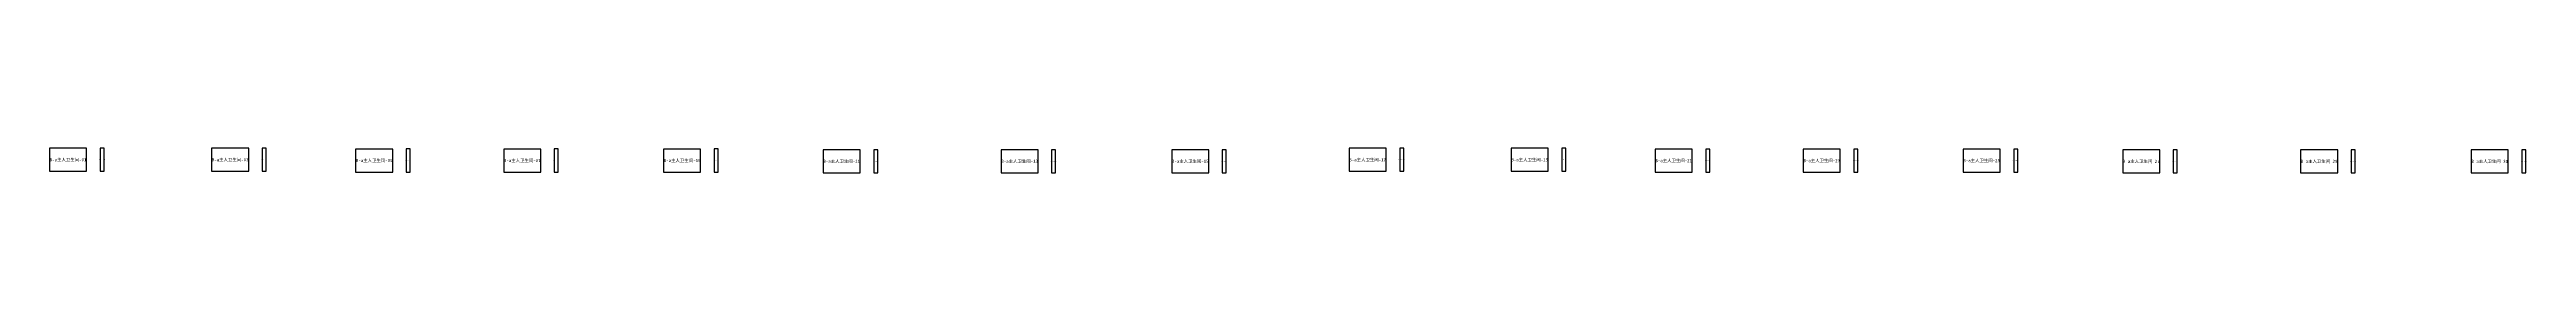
# Model space of a CAD drawing. Header units: inches. Extents: x 44145 to 132907, y -98283 to 21892.
# Drawn here: x 44708 to 107837, y 9400 to 10030 of the extents above; entities that cross this region are included whole.
import ezdxf
from ezdxf.enums import TextEntityAlignment as Align

# ---------------------------------------------------------------- set-up
doc = ezdxf.new("R2010")
doc.units = ezdxf.units.IN
doc.layers.add('NUMBERS', color=7, linetype='Continuous')
doc.layers.add('OUTER', color=7, linetype='Continuous')

msp = doc.modelspace()

# ---------------------------------------------------------------- linework, layer by layer
at = {"layer": 'OUTER'}
for points in [[(44708, 9440), (45654, 9440), (45654, 10029), (44708, 10029), (44708, 9440)], [(45998, 9441), (46100, 9441), (46100, 10030), (45998, 10030), (45998, 9441)], [(48838, 9440), (49785, 9440), (49785, 10029), (48838, 10029), (48838, 9440)], [(50129, 9441), (50230, 9441), (50230, 10030), (50129, 10030), (50129, 9441)], [(52510, 9419), (53456, 9419), (53456, 10008), (52510, 10008), (52510, 9419)], [(53800, 9420), (53902, 9420), (53902, 10009), (53800, 10009), (53800, 9420)], [(56283, 9419), (57229, 9419), (57229, 10008), (56283, 10008), (56283, 9419)], [(57573, 9420), (57675, 9420), (57675, 10009), (57573, 10009), (57573, 9420)], [(60357, 9419), (61303, 9419), (61303, 10008), (60357, 10008), (60357, 9419)], [(61647, 9420), (61749, 9420), (61749, 10009), (61647, 10009), (61647, 9420)], [(64425, 9401), (65371, 9401), (65371, 9990), (64425, 9990), (64425, 9401)], [(65715, 9402), (65817, 9402), (65817, 9991), (65715, 9991), (65715, 9402)], [(68959, 9401), (69905, 9401), (69905, 9990), (68959, 9990), (68959, 9401)], [(70249, 9402), (70351, 9402), (70351, 9991), (70249, 9991), (70249, 9402)], [(73308, 9401), (74255, 9401), (74255, 9990), (73308, 9990), (73308, 9401)], [(74599, 9402), (74700, 9402), (74700, 9991), (74599, 9991), (74599, 9402)], [(77829, 9439), (78775, 9439), (78775, 10028), (77829, 10028), (77829, 9439)], [(79119, 9440), (79221, 9440), (79221, 10029), (79119, 10029), (79119, 9440)], [(81959, 9439), (82905, 9439), (82905, 10028), (81959, 10028), (81959, 9439)], [(83250, 9440), (83351, 9440), (83351, 10029), (83250, 10029), (83250, 9440)], [(85631, 9418), (86577, 9418), (86577, 10007), (85631, 10007), (85631, 9418)], [(86921, 9418), (87023, 9418), (87023, 10007), (86921, 10007), (86921, 9418)], [(89404, 9418), (90350, 9418), (90350, 10007), (89404, 10007), (89404, 9418)], [(90694, 9418), (90796, 9418), (90796, 10007), (90694, 10007), (90694, 9418)], [(93478, 9418), (94424, 9418), (94424, 10007), (93478, 10007), (93478, 9418)], [(94768, 9418), (94870, 9418), (94870, 10007), (94768, 10007), (94768, 9418)], [(97546, 9400), (98492, 9400), (98492, 9989), (97546, 9989), (97546, 9400)], [(98836, 9400), (98938, 9400), (98938, 9989), (98836, 9989), (98836, 9400)], [(102080, 9400), (103026, 9400), (103026, 9989), (102080, 9989), (102080, 9400)], [(103370, 9400), (103472, 9400), (103472, 9989), (103370, 9989), (103370, 9400)], [(106429, 9400), (107375, 9400), (107375, 9989), (106429, 9989), (106429, 9400)], [(107720, 9400), (107821, 9400), (107821, 9989), (107720, 9989), (107720, 9400)]]:
    msp.add_lwpolyline(points, dxfattribs=at)

# ---------------------------------------------------------------- texts
at = {"layer": 'NUMBERS'}
for s, height, p in [('B-a主人卫生间-01', 80, (45181, 9735)), ('B-a主人卫生间-02', 12.83, (46049, 9735)), ('B-a主人卫生间-03', 80, (49311, 9735)), ('B-a主人卫生间-04', 12.83, (50180, 9735)), ('B-a主人卫生间-05', 80, (52983, 9714)), ('B-a主人卫生间-06', 12.83, (53851, 9714)), ('B-a主人卫生间-07', 80, (56756, 9714)), ('B-a主人卫生间-08', 12.83, (57624, 9714)), ('B-a主人卫生间-09', 80, (60830, 9714)), ('B-a主人卫生间-10', 12.83, (61698, 9714)), ('B-a主人卫生间-11', 80, (64898, 9696)), ('B-a主人卫生间-12', 12.83, (65766, 9696)), ('B-a主人卫生间-13', 80, (69432, 9696)), ('B-a主人卫生间-14', 12.83, (70300, 9696)), ('B-a主人卫生间-15', 80, (73782, 9696)), ('B-a主人卫生间-16', 12.83, (74650, 9696)), ('B-a主人卫生间-17', 80, (78302, 9733)), ('B-a主人卫生间-18', 12.83, (79170, 9734)), ('B-a主人卫生间-19', 80, (82432, 9733)), ('B-a主人卫生间-20', 12.83, (83300, 9734)), ('B-a主人卫生间-21', 80, (86104, 9712)), ('B-a主人卫生间-22', 12.83, (86972, 9713)), ('B-a主人卫生间-23', 80, (89877, 9712)), ('B-a主人卫生间-24', 12.83, (90745, 9713)), ('B-a主人卫生间-25', 80, (93951, 9712)), ('B-a主人卫生间-26', 12.83, (94819, 9713)), ('B-a主人卫生间-27', 80, (98019, 9694)), ('B-a主人卫生间-28', 12.83, (98887, 9695)), ('B-a主人卫生间-29', 80, (102553, 9694)), ('B-a主人卫生间-30', 12.83, (103421, 9695)), ('B-a主人卫生间-31', 80, (106902, 9694)), ('B-a主人卫生间-32', 12.83, (107770, 9695))]:
    msp.add_text(s, height=height, dxfattribs=at).set_placement(p, align=Align.MIDDLE_CENTER)

doc.saveas('drawing.dxf')
